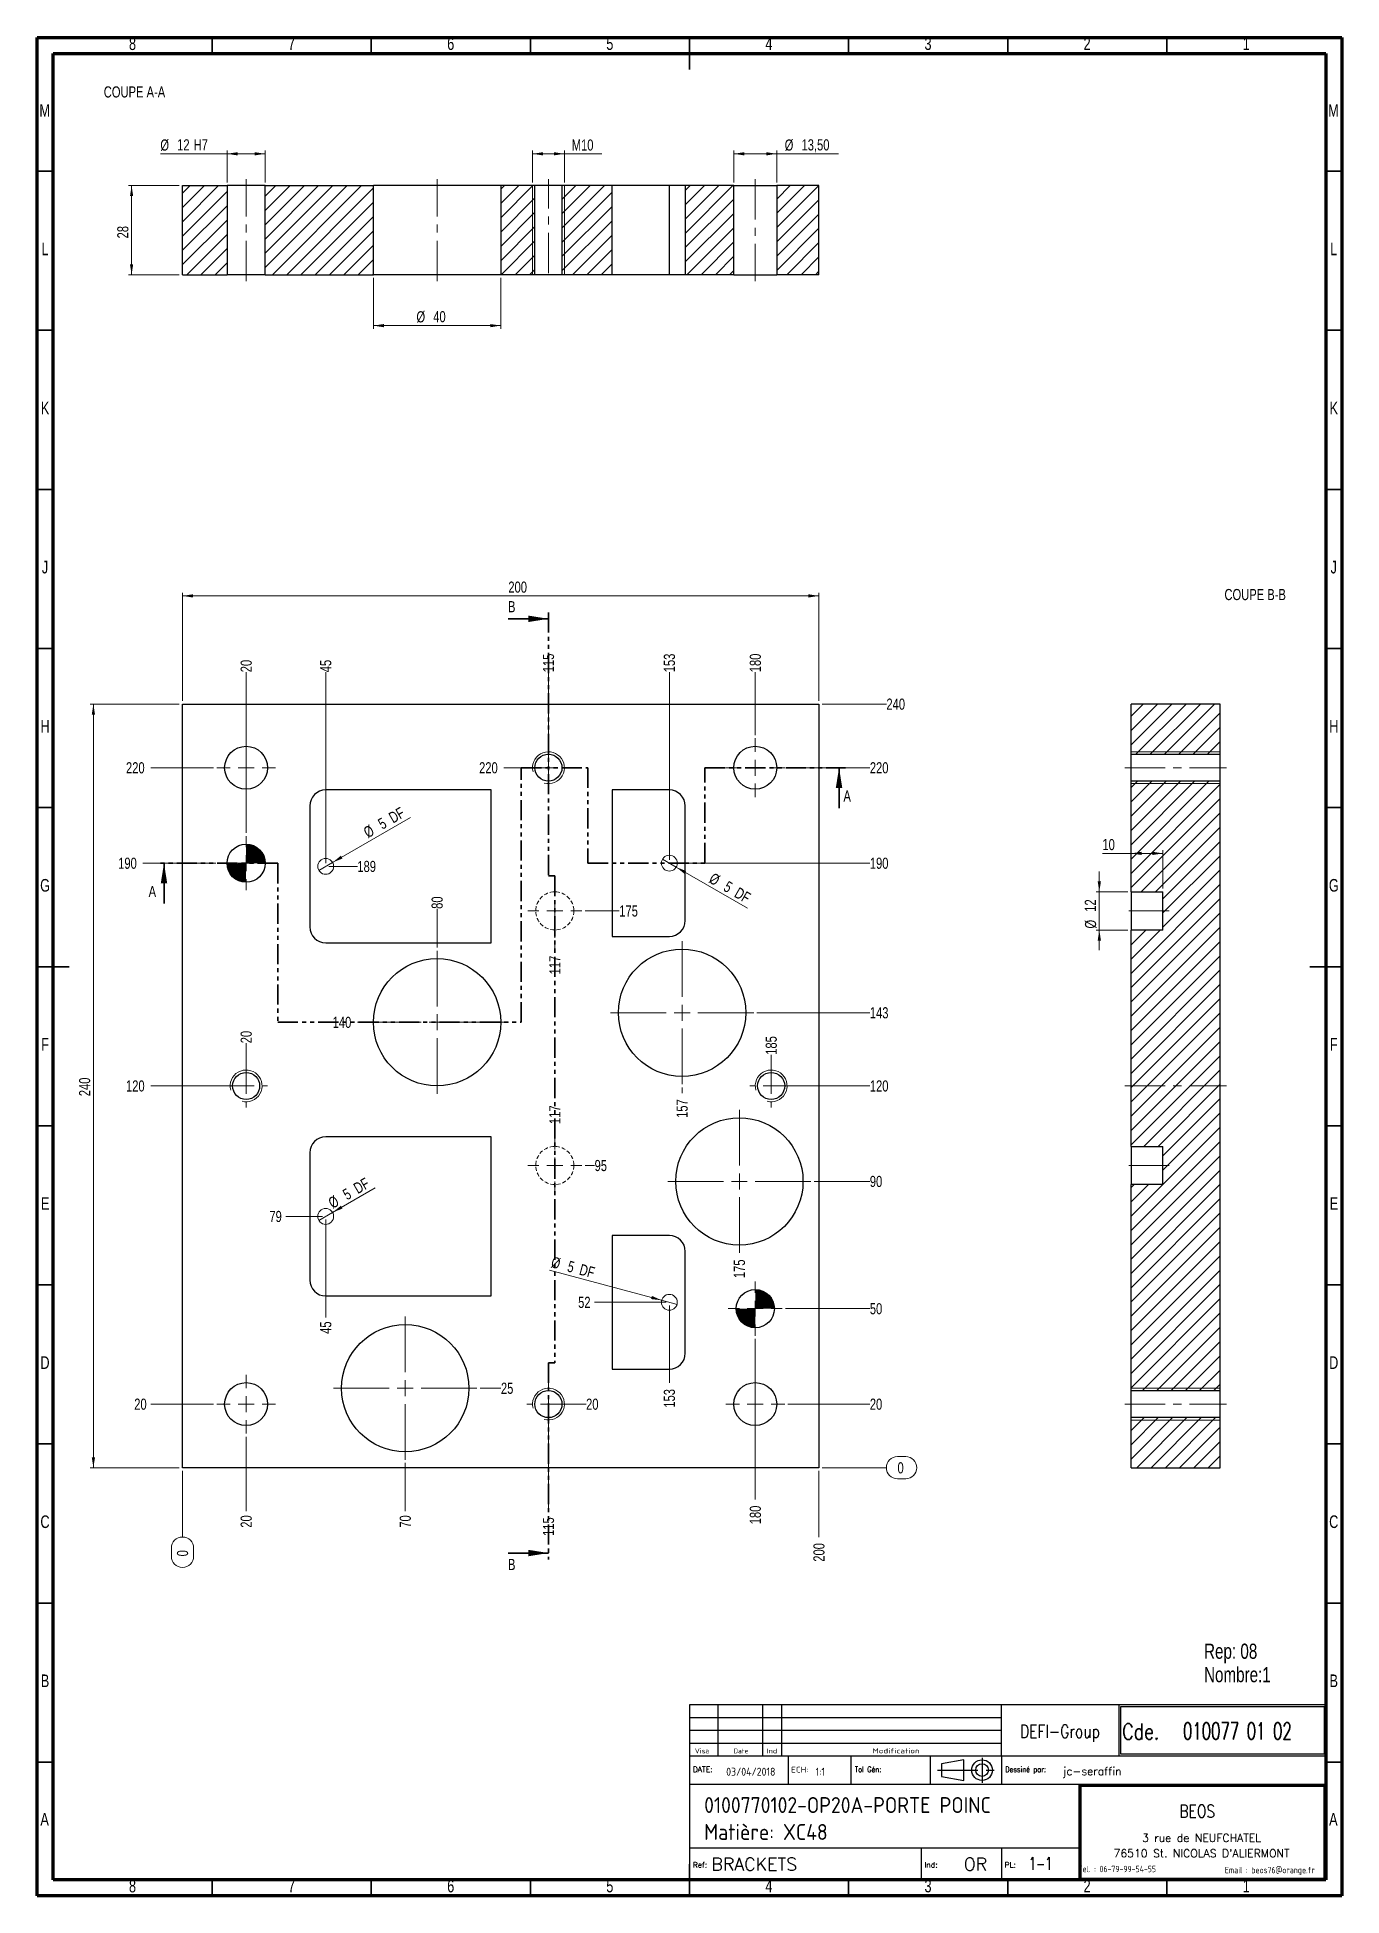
# Model space of a CAD drawing. Header units: millimetres. Extents: x 5 to 415, y 5 to 589.
import ezdxf

# ---------------------------------------------------------------- set-up
doc = ezdxf.new("R2010")
doc.units = ezdxf.units.MM
for name, pattern in [('CENTERX2', [20.32, 12.7, -2.54, 2.54, -2.54]), ('HIDDEN', [1.905, 1.27, -0.635]), ('PHANTOM', [12.7, 6.35, -1.27, 1.27, -1.27, 1.27, -1.27])]:
    doc.linetypes.add(name, pattern=pattern)
doc.layers.add('DIMENSIONS', color=176, linetype='Continuous')
doc.styles.add('SLDTEXTSTYLE0', font='TXT', dxfattribs={"width": 0.75})
doc.styles.add('SLDTEXTSTYLE1', font='ISOCP')
doc.styles.add('SLDTEXTSTYLE10', font='ISOCP', dxfattribs={"width": 1.147311})
doc.styles.add('SLDTEXTSTYLE11', font='ISOCP', dxfattribs={"width": 1.385904})
doc.styles.add('SLDTEXTSTYLE12', font='ISOCP', dxfattribs={"width": 1.246461})
doc.styles.add('SLDTEXTSTYLE13', font='ROMAND')
doc.styles.add('SLDTEXTSTYLE2', font='ROMANT', dxfattribs={"width": 0.8})
doc.styles.add('SLDTEXTSTYLE3', font='ISOCP', dxfattribs={"width": 0.8})
doc.styles.add('SLDTEXTSTYLE4', font='ROMANS', dxfattribs={"width": 0.8})
doc.styles.add('SLDTEXTSTYLE5', font='ROMANT')
doc.styles.add('SLDTEXTSTYLE6', font='ROMANS')
doc.styles.add('SLDTEXTSTYLE7', font='ROMANT', dxfattribs={"width": 0.65})
doc.styles.add('SLDTEXTSTYLE8', font='ISOCP', dxfattribs={"width": 1.446157})
doc.styles.add('SLDTEXTSTYLE9', font='ISOCP', dxfattribs={"width": 1.294402})
doc.dimstyles.new('SLDDIMSTYLE0', dxfattribs={"dimtxt": 3.5, "dimasz": 3.302, "dimexe": 0, "dimexo": 0.0625, "dimgap": 0.875, "dimtad": 0, "dimtih": 1, "dimtoh": 1, "dimdec": 0, "dimrnd": 1e-09, "dimdsep": 46, "dimtxsty": 'SLDTEXTSTYLE0', "dimblk1": 'NONE', "dimblk2": 'NONE', "dimsah": 1, "dimcen": 0.09, "dimadec": 0, "dimazin": 2, "dimtfac": 1, "dimtdec": 0, "dimtofl": 0, "dimtmove": 0, "dimatfit": 3, "dimldrblk": 'NONE', "dimfxl": 1, "dimfrac": 2, "dimtolj": 1, "dimtzin": 12, "dimarcsym": 0})
doc.dimstyles.new('SLDDIMSTYLE1', dxfattribs={"dimtxt": 3.5, "dimasz": 3.302, "dimexe": 0, "dimexo": 0.0625, "dimgap": 0.875, "dimtad": 0, "dimtih": 1, "dimtoh": 1, "dimrnd": 1e-09, "dimzin": 12, "dimdsep": 46, "dimtxsty": 'SLDTEXTSTYLE0', "dimblk1": 'NONE', "dimblk2": 'NONE', "dimsah": 1, "dimcen": 0.09, "dimadec": 0, "dimazin": 3, "dimtfac": 1, "dimtofl": 0, "dimtmove": 0, "dimatfit": 3, "dimldrblk": 'NONE', "dimfxl": 1, "dimfrac": 2, "dimtolj": 1, "dimtzin": 12, "dimarcsym": 0})
doc.dimstyles.new('SLDDIMSTYLE2', dxfattribs={"dimtxt": 3.5, "dimasz": 3.302, "dimexe": 0, "dimexo": 0.0625, "dimgap": 0.875, "dimtad": 1, "dimrnd": 1e-09, "dimzin": 12, "dimdsep": 46, "dimtxsty": 'SLDTEXTSTYLE0', "dimblk1": 'NONE', "dimsah": 1, "dimcen": 0, "dimadec": 0, "dimazin": 3, "dimtfac": 1, "dimtmove": 0, "dimatfit": 3, "dimldrblk": 'NONE', "dimfxl": 1, "dimfrac": 2, "dimtolj": 1, "dimtzin": 12, "dimarcsym": 0})
doc.dimstyles.new('SLDDIMSTYLE3', dxfattribs={"dimtxt": 3.5, "dimasz": 3.302, "dimexe": 0, "dimexo": 0.0625, "dimgap": 0.875, "dimtad": 1, "dimrnd": 1e-09, "dimzin": 12, "dimdsep": 46, "dimtxsty": 'SLDTEXTSTYLE0', "dimsah": 1, "dimcen": 0.09, "dimadec": 0, "dimazin": 3, "dimtfac": 1, "dimtofl": 0, "dimtmove": 0, "dimatfit": 3, "dimfxl": 1, "dimfrac": 2, "dimtolj": 1, "dimtzin": 12, "dimarcsym": 0})
doc.dimstyles.new('SLDDIMSTYLE4', dxfattribs={"dimtxt": 3.5, "dimasz": 3.302, "dimexe": 0, "dimexo": 0.0625, "dimgap": 0.875, "dimtad": 1, "dimrnd": 1e-09, "dimzin": 12, "dimdsep": 46, "dimtxsty": 'SLDTEXTSTYLE0', "dimsah": 1, "dimcen": 0.09, "dimadec": 0, "dimazin": 3, "dimtfac": 1, "dimtmove": 0, "dimatfit": 0, "dimfxl": 1, "dimfrac": 2, "dimtolj": 1, "dimtzin": 12, "dimarcsym": 0})

msp = doc.modelspace()

# ---------------------------------------------------------------- texts
at = {"color": 7, "linetype": 'Continuous', "lineweight": 0, "attachment_point": 2, "style": 'SLDTEXTSTYLE0'}
for s, insert, char_height in [('8', (34.96, 589.06), 3.969), ('7', (84.96, 589.06), 3.969), ('6', (134.96, 589.06), 3.969), ('5', (184.96, 589.06), 3.969), ('4', (234.96, 589.06), 3.969), ('3', (284.96, 589.06), 3.969), ('2', (334.96, 589.06), 3.969), ('1', (384.96, 589.06), 3.969), ('COUPE A-A', (35.58, 573.661), 3.5), ('M', (7.362, 568.06), 3.969), ('M', (412.362, 568.06), 3.969), ('L', (7.455, 524.56), 3.969), ('L', (412.455, 524.56), 3.969), ('K', (7.489, 474.56), 3.969), ('K', (412.489, 474.56), 3.969), ('J', (7.465, 424.56), 3.969), ('J', (412.465, 424.56), 3.969), ('COUPE B-B', (387.772, 415.705), 3.5), ('H', (7.49, 374.56), 3.969), ('H', (412.49, 374.56), 3.969), ('G', (7.487, 324.56), 3.969), ('G', (412.487, 324.56), 3.969), ('F', (7.458, 274.56), 3.969), ('F', (412.458, 274.56), 3.969), ('E', (7.508, 224.56), 3.969), ('E', (412.508, 224.56), 3.969), ('D', (7.453, 174.56), 3.969), ('D', (412.453, 174.56), 3.969), ('C', (7.459, 124.56), 3.969), ('C', (412.459, 124.56), 3.969), ('B', (7.471, 74.56), 3.969), ('B', (412.471, 74.56), 3.969), ('A', (7.34, 31.06), 3.969), ('A', (412.34, 31.06), 3.969), ('8', (34.96, 10.06), 3.969), ('7', (84.96, 10.06), 3.969), ('6', (134.96, 10.06), 3.969), ('5', (184.96, 10.06), 3.969), ('4', (234.96, 10.06), 3.969), ('3', (284.96, 10.06), 3.969), ('2', (334.96, 10.06), 3.969), ('1', (384.96, 10.06), 3.969)]:
    msp.add_mtext(s, dxfattribs=dict(at, insert=insert, char_height=char_height))
at = {"color": 7, "linetype": 'Continuous', "char_height": 3.5, "attachment_point": 1, "style": 'SLDTEXTSTYLE0'}
for s, insert in [('B', (152.968, 411.891)), ('A', (258.378, 352.391)), ('A', (40.024, 322.391)), ('B', (152.968, 110.876))]:
    msp.add_mtext(s, dxfattribs=dict(at, insert=insert))
at = {"layer": 'DIMENSIONS'}
for s, insert, char_height, attachment_point, style in [('DEFI-Group', (326.42, 58.701), 4, 2, 'SLDTEXTSTYLE2'), ('Cde.', (346, 59.126), 5, 1, 'SLDTEXTSTYLE2'), ('010077 01 02', (365.078, 59.44), 5.29167, 1, 'SLDTEXTSTYLE7'), ('Visa', (211.655, 51.348), 1.5671, 1, 'SLDTEXTSTYLE12'), ('Date', (223.824, 51.283), 1.4924, 1, 'SLDTEXTSTYLE10'), ('Ind', (234.254, 51.283), 1.4924, 1, 'SLDTEXTSTYLE11'), ('Modification', (267.489, 51.348), 1.56705, 1, 'SLDTEXTSTYLE8'), ('DATE:', (211.034, 45.598), 1.7277, 1, 'SLDTEXTSTYLE6'), ('03/04/2018', (221.533, 45.253), 2.5, 1, 'SLDTEXTSTYLE1'), ('ECH:', (241.911, 45.56), 1.8141, 1, 'SLDTEXTSTYLE9'), ('1:1', (249.62, 45.24), 2.5, 1, 'SLDTEXTSTYLE1'), ('Tol Gén:', (261.952, 45.598), 1.7277, 1, 'SLDTEXTSTYLE4'), ('Dessiné par:', (309.221, 45.598), 1.72768, 1, 'SLDTEXTSTYLE4'), ('jc-seraffin', (327.355, 45.42), 2.5, 1, 'SLDTEXTSTYLE5'), ('0100770102-OP20A-PORTE POINC', (214.603, 36.024), 5, 1, 'SLDTEXTSTYLE1'), ('BEOS', (369.571, 33.595), 4, 2, 'SLDTEXTSTYLE2'), ('Matière: XC48', (214.603, 27.564), 5, 1, 'SLDTEXTSTYLE1'), ('3 rue de NEUFCHATEL', (370.909, 24.448), 2.5, 2, 'SLDTEXTSTYLE13'), ("76510 St. NICOLAS D'ALIERMONT", (370.903, 19.623), 2.5, 2, 'SLDTEXTSTYLE13'), ('Ref:', (211.034, 15.598), 1.7277, 1, 'SLDTEXTSTYLE6'), ('BRACKETS', (216.904, 16.951), 4, 1, 'SLDTEXTSTYLE5'), ('Ind:', (283.826, 15.598), 1.7277, 1, 'SLDTEXTSTYLE6'), ('OR', (296.194, 16.951), 4, 1, 'SLDTEXTSTYLE5'), ('PL:', (309.034, 15.598), 1.7277, 1, 'SLDTEXTSTYLE6'), ('1-1', (316.651, 17.173), 4, 1, 'SLDTEXTSTYLE7'), ('Tel. : 06-79-99-54-55', (344.36, 14.429), 2, 2, 'SLDTEXTSTYLE3'), ('Email : beos76@orange.fr', (392.372, 14.097), 2, 2, 'SLDTEXTSTYLE3')]:
    msp.add_mtext(s, dxfattribs=dict(at, insert=insert, char_height=char_height, attachment_point=attachment_point, style=style))

# ---------------------------------------------------------------- blocks, each defined once
blk = doc.blocks.new('SW_NOTE_0')
at = {"color": 0, "linetype": 'Continuous', "lineweight": 0, "char_height": 4.763, "attachment_point": 1, "style": 'SLDTEXTSTYLE0'}
for s, insert in [('Rep: 08', (0, 6.14)), ('Nombre:1', (0, -1.21))]:
    blk.add_mtext(s, dxfattribs=dict(at, insert=insert))
blk = doc.blocks.new('_D')
at = {"color": 7, "linetype": 'Continuous', "lineweight": 18}
for p, q in [((50.67, 138.53), (50.67, 117.76)), ((47.18, 111.69), (47.18, 114.27)), ((54.16, 114.27), (54.16, 111.69))]:
    blk.add_line(p, q, dxfattribs=at)
for centre, start, end in [((50.67, 114.27), 0, 180), ((50.67, 111.69), 180, 0)]:
    blk.add_arc(centre, 3.49, start, end, dxfattribs=at)
at = {"color": 7, "linetype": 'Continuous', "lineweight": 18, "insert": (48.93, 111.69), "char_height": 3.5, "attachment_point": 1, "rotation": 90, "style": 'SLDTEXTSTYLE0'}
blk.add_mtext('0', dxfattribs=at)
blk = doc.blocks.new('_None')
blk = doc.blocks.new('_D_1')
at = {"color": 7, "linetype": 'Continuous', "lineweight": 18}
blk.add_line((70.67, 149.28), (70.67, 125.86), dxfattribs=at)
at = {"color": 7, "linetype": 'Continuous', "lineweight": 18, "insert": (68.93, 120.69), "char_height": 3.5, "attachment_point": 1, "rotation": 90, "style": 'SLDTEXTSTYLE0'}
blk.add_mtext('20', dxfattribs=at)
blk = doc.blocks.new('_D_2')
at = {"color": 7, "linetype": 'Continuous', "lineweight": 18}
blk.add_line((70.67, 260.53), (70.67, 272.93), dxfattribs=at)
at = {"color": 7, "linetype": 'Continuous', "lineweight": 18, "insert": (68.93, 272.93), "char_height": 3.5, "attachment_point": 1, "rotation": 90, "style": 'SLDTEXTSTYLE0'}
blk.add_mtext('20', dxfattribs=at)
blk = doc.blocks.new('_D_3')
at = {"color": 7, "linetype": 'Continuous', "lineweight": 18}
blk.add_line((70.67, 339.03), (70.67, 389.53), dxfattribs=at)
at = {"color": 7, "linetype": 'Continuous', "lineweight": 18, "insert": (68.93, 389.53), "char_height": 3.5, "attachment_point": 1, "rotation": 90, "style": 'SLDTEXTSTYLE0'}
blk.add_mtext('20', dxfattribs=at)
blk = doc.blocks.new('_D_4')
at = {"color": 7, "linetype": 'Continuous', "lineweight": 18}
blk.add_line((95.67, 217.53), (95.67, 186.78), dxfattribs=at)
at = {"color": 7, "linetype": 'Continuous', "lineweight": 18, "insert": (93.93, 181.61), "char_height": 3.5, "attachment_point": 1, "rotation": 90, "style": 'SLDTEXTSTYLE0'}
blk.add_mtext('45', dxfattribs=at)
blk = doc.blocks.new('_D_5')
at = {"color": 7, "linetype": 'Continuous', "lineweight": 18}
blk.add_line((95.67, 329.53), (95.67, 389.53), dxfattribs=at)
at = {"color": 7, "linetype": 'Continuous', "lineweight": 18, "insert": (93.93, 389.53), "char_height": 3.5, "attachment_point": 1, "rotation": 90, "style": 'SLDTEXTSTYLE0'}
blk.add_mtext('45', dxfattribs=at)
blk = doc.blocks.new('_D_6')
at = {"color": 7, "linetype": 'Continuous', "lineweight": 18}
blk.add_line((120.67, 141.03), (120.67, 125.86), dxfattribs=at)
at = {"color": 7, "linetype": 'Continuous', "lineweight": 18, "insert": (118.93, 120.69), "char_height": 3.5, "attachment_point": 1, "rotation": 90, "style": 'SLDTEXTSTYLE0'}
blk.add_mtext('70', dxfattribs=at)
blk = doc.blocks.new('_D_7')
at = {"color": 7, "linetype": 'Continuous', "lineweight": 18}
blk.add_line((130.67, 303.03), (130.67, 315.18), dxfattribs=at)
at = {"color": 7, "linetype": 'Continuous', "lineweight": 18, "insert": (128.93, 315.18), "char_height": 3.5, "attachment_point": 1, "rotation": 90, "style": 'SLDTEXTSTYLE0'}
blk.add_mtext('80', dxfattribs=at)
blk = doc.blocks.new('_D_8')
at = {"color": 7, "linetype": 'Continuous', "lineweight": 18}
blk.add_line((165.67, 158.53), (165.67, 125.86), dxfattribs=at)
at = {"color": 7, "linetype": 'Continuous', "lineweight": 18, "insert": (163.93, 118.1), "char_height": 3.5, "attachment_point": 1, "rotation": 90, "style": 'SLDTEXTSTYLE0'}
blk.add_mtext('115', dxfattribs=at)
blk = doc.blocks.new('_D_9')
at = {"color": 7, "linetype": 'Continuous', "lineweight": 18}
blk.add_line((165.67, 360.53), (165.67, 389.53), dxfattribs=at)
at = {"color": 7, "linetype": 'Continuous', "lineweight": 18, "insert": (163.93, 389.53), "char_height": 3.5, "attachment_point": 1, "rotation": 90, "style": 'SLDTEXTSTYLE0'}
blk.add_mtext('115', dxfattribs=at)
blk = doc.blocks.new('_D_10')
at = {"color": 7, "linetype": 'Continuous', "lineweight": 18}
blk.add_line((167.67, 305.03), (167.67, 302.34), dxfattribs=at)
at = {"color": 7, "linetype": 'Continuous', "lineweight": 18, "insert": (165.93, 294.58), "char_height": 3.5, "attachment_point": 1, "rotation": 90, "style": 'SLDTEXTSTYLE0'}
blk.add_mtext('117', dxfattribs=at)
blk = doc.blocks.new('_D_11')
at = {"color": 7, "linetype": 'Continuous', "lineweight": 18}
blk.add_line((167.67, 244.03), (167.67, 247.55), dxfattribs=at)
at = {"color": 7, "linetype": 'Continuous', "lineweight": 18, "insert": (165.93, 247.55), "char_height": 3.5, "attachment_point": 1, "rotation": 90, "style": 'SLDTEXTSTYLE0'}
blk.add_mtext('117', dxfattribs=at)
blk = doc.blocks.new('_D_12')
at = {"color": 7, "linetype": 'Continuous', "lineweight": 18}
blk.add_line((203.67, 330.53), (203.67, 389.53), dxfattribs=at)
at = {"color": 7, "linetype": 'Continuous', "lineweight": 18, "insert": (201.93, 389.53), "char_height": 3.5, "attachment_point": 1, "rotation": 90, "style": 'SLDTEXTSTYLE0'}
blk.add_mtext('153', dxfattribs=at)
blk = doc.blocks.new('_D_13')
at = {"color": 7, "linetype": 'Continuous', "lineweight": 18}
blk.add_line((203.67, 190.53), (203.67, 166.17), dxfattribs=at)
at = {"color": 7, "linetype": 'Continuous', "lineweight": 18, "insert": (201.93, 158.41), "char_height": 3.5, "attachment_point": 1, "rotation": 90, "style": 'SLDTEXTSTYLE0'}
blk.add_mtext('153', dxfattribs=at)
blk = doc.blocks.new('_D_14')
at = {"color": 7, "linetype": 'Continuous', "lineweight": 18}
blk.add_line((207.67, 259.03), (207.67, 257.24), dxfattribs=at)
at = {"color": 7, "linetype": 'Continuous', "lineweight": 18, "insert": (205.93, 249.48), "char_height": 3.5, "attachment_point": 1, "rotation": 90, "style": 'SLDTEXTSTYLE0'}
blk.add_mtext('157', dxfattribs=at)
blk = doc.blocks.new('_D_15')
at = {"color": 7, "linetype": 'Continuous', "lineweight": 18, "insert": (223.93, 199.12), "char_height": 3.5, "attachment_point": 1, "rotation": 90, "style": 'SLDTEXTSTYLE0'}
blk.add_mtext('175', dxfattribs=at)
blk = doc.blocks.new('_D_16')
at = {"color": 7, "linetype": 'Continuous', "lineweight": 18}
blk.add_line((230.67, 180.03), (230.67, 129.53), dxfattribs=at)
at = {"color": 7, "linetype": 'Continuous', "lineweight": 18, "insert": (228.93, 121.77), "char_height": 3.5, "attachment_point": 1, "rotation": 90, "style": 'SLDTEXTSTYLE0'}
blk.add_mtext('180', dxfattribs=at)
blk = doc.blocks.new('_D_17')
at = {"color": 7, "linetype": 'Continuous', "lineweight": 18}
blk.add_line((230.67, 369.78), (230.67, 389.53), dxfattribs=at)
at = {"color": 7, "linetype": 'Continuous', "lineweight": 18, "insert": (228.93, 389.53), "char_height": 3.5, "attachment_point": 1, "rotation": 90, "style": 'SLDTEXTSTYLE0'}
blk.add_mtext('180', dxfattribs=at)
blk = doc.blocks.new('_D_18')
at = {"color": 7, "linetype": 'Continuous', "lineweight": 18}
blk.add_line((235.67, 260.53), (235.67, 269.31), dxfattribs=at)
at = {"color": 7, "linetype": 'Continuous', "lineweight": 18, "insert": (233.93, 269.31), "char_height": 3.5, "attachment_point": 1, "rotation": 90, "style": 'SLDTEXTSTYLE0'}
blk.add_mtext('185', dxfattribs=at)
blk = doc.blocks.new('_D_19')
at = {"color": 7, "linetype": 'Continuous', "lineweight": 18}
blk.add_line((250.67, 138.53), (250.67, 117.76), dxfattribs=at)
at = {"color": 7, "linetype": 'Continuous', "lineweight": 18, "insert": (248.93, 110), "char_height": 3.5, "attachment_point": 1, "rotation": 90, "style": 'SLDTEXTSTYLE0'}
blk.add_mtext('200', dxfattribs=at)
blk = doc.blocks.new('_D_20')
at = {"color": 7, "linetype": 'Continuous', "lineweight": 18}
for p, q in [((275.37, 143.02), (277.96, 143.02)), ((251.67, 139.53), (271.88, 139.53)), ((277.96, 136.04), (275.37, 136.04))]:
    blk.add_line(p, q, dxfattribs=at)
for centre, start, end in [((275.37, 139.53), 90, 270), ((277.96, 139.53), 270, 90)]:
    blk.add_arc(centre, 3.49, start, end, dxfattribs=at)
at = {"color": 7, "linetype": 'Continuous', "lineweight": 18, "insert": (275.37, 141.26), "char_height": 3.5, "attachment_point": 1, "style": 'SLDTEXTSTYLE0'}
blk.add_mtext('0', dxfattribs=at)
blk = doc.blocks.new('_D_21')
at = {"color": 7, "linetype": 'Continuous', "lineweight": 18}
blk.add_line((60.42, 159.53), (40.67, 159.53), dxfattribs=at)
at = {"color": 7, "linetype": 'Continuous', "lineweight": 18, "insert": (35.5, 161.26), "char_height": 3.5, "attachment_point": 1, "style": 'SLDTEXTSTYLE0'}
blk.add_mtext('20', dxfattribs=at)
blk = doc.blocks.new('_D_22')
at = {"color": 7, "linetype": 'Continuous', "lineweight": 18}
blk.add_line((166.67, 159.53), (177.5, 159.53), dxfattribs=at)
at = {"color": 7, "linetype": 'Continuous', "lineweight": 18, "insert": (177.5, 161.26), "char_height": 3.5, "attachment_point": 1, "style": 'SLDTEXTSTYLE0'}
blk.add_mtext('20', dxfattribs=at)
blk = doc.blocks.new('_D_23')
at = {"color": 7, "linetype": 'Continuous', "lineweight": 18}
blk.add_line((240.92, 159.53), (266.67, 159.53), dxfattribs=at)
at = {"color": 7, "linetype": 'Continuous', "lineweight": 18, "insert": (266.67, 161.26), "char_height": 3.5, "attachment_point": 1, "style": 'SLDTEXTSTYLE0'}
blk.add_mtext('20', dxfattribs=at)
blk = doc.blocks.new('_D_24')
at = {"color": 7, "linetype": 'Continuous', "lineweight": 18}
blk.add_line((144.17, 164.53), (150.74, 164.53), dxfattribs=at)
at = {"color": 7, "linetype": 'Continuous', "lineweight": 18, "insert": (150.74, 166.26), "char_height": 3.5, "attachment_point": 1, "style": 'SLDTEXTSTYLE0'}
blk.add_mtext('25', dxfattribs=at)
blk = doc.blocks.new('_D_25')
at = {"color": 7, "linetype": 'Continuous', "lineweight": 18}
blk.add_line((240.17, 189.53), (266.67, 189.53), dxfattribs=at)
at = {"color": 7, "linetype": 'Continuous', "lineweight": 18, "insert": (266.67, 191.26), "char_height": 3.5, "attachment_point": 1, "style": 'SLDTEXTSTYLE0'}
blk.add_mtext('50', dxfattribs=at)
blk = doc.blocks.new('_D_26')
at = {"color": 7, "linetype": 'Continuous', "lineweight": 18}
blk.add_line((202.67, 191.53), (180.17, 191.53), dxfattribs=at)
at = {"color": 7, "linetype": 'Continuous', "lineweight": 18, "insert": (175, 193.26), "char_height": 3.5, "attachment_point": 1, "style": 'SLDTEXTSTYLE0'}
blk.add_mtext('52', dxfattribs=at)
blk = doc.blocks.new('_D_27')
at = {"color": 7, "linetype": 'Continuous', "lineweight": 18}
blk.add_line((94.67, 218.53), (83.15, 218.53), dxfattribs=at)
at = {"color": 7, "linetype": 'Continuous', "lineweight": 18, "insert": (77.97, 220.26), "char_height": 3.5, "attachment_point": 1, "style": 'SLDTEXTSTYLE0'}
blk.add_mtext('79', dxfattribs=at)
blk = doc.blocks.new('_D_28')
at = {"color": 7, "linetype": 'Continuous', "lineweight": 18}
blk.add_line((249.17, 229.53), (266.67, 229.53), dxfattribs=at)
at = {"color": 7, "linetype": 'Continuous', "lineweight": 18, "insert": (266.67, 231.26), "char_height": 3.5, "attachment_point": 1, "style": 'SLDTEXTSTYLE0'}
blk.add_mtext('90', dxfattribs=at)
blk = doc.blocks.new('_D_29')
at = {"color": 7, "linetype": 'Continuous', "lineweight": 18}
blk.add_line((177.17, 234.53), (180.17, 234.53), dxfattribs=at)
at = {"color": 7, "linetype": 'Continuous', "lineweight": 18, "insert": (180.17, 236.26), "char_height": 3.5, "attachment_point": 1, "style": 'SLDTEXTSTYLE0'}
blk.add_mtext('95', dxfattribs=at)
blk = doc.blocks.new('_D_30')
at = {"color": 7, "linetype": 'Continuous', "lineweight": 18}
blk.add_line((69.67, 259.53), (40.67, 259.53), dxfattribs=at)
at = {"color": 7, "linetype": 'Continuous', "lineweight": 18, "insert": (32.91, 261.26), "char_height": 3.5, "attachment_point": 1, "style": 'SLDTEXTSTYLE0'}
blk.add_mtext('120', dxfattribs=at)
blk = doc.blocks.new('_D_31')
at = {"color": 7, "linetype": 'Continuous', "lineweight": 18}
blk.add_line((236.67, 259.53), (266.67, 259.53), dxfattribs=at)
at = {"color": 7, "linetype": 'Continuous', "lineweight": 18, "insert": (266.67, 261.26), "char_height": 3.5, "attachment_point": 1, "style": 'SLDTEXTSTYLE0'}
blk.add_mtext('120', dxfattribs=at)
blk = doc.blocks.new('_D_32')
at = {"color": 7, "linetype": 'Continuous', "lineweight": 18}
blk.add_line((107.17, 279.53), (105.62, 279.53), dxfattribs=at)
at = {"color": 7, "linetype": 'Continuous', "lineweight": 18, "insert": (97.86, 281.26), "char_height": 3.5, "attachment_point": 1, "style": 'SLDTEXTSTYLE0'}
blk.add_mtext('140', dxfattribs=at)
blk = doc.blocks.new('_D_33')
at = {"color": 7, "linetype": 'Continuous', "lineweight": 18}
blk.add_line((231.17, 282.53), (266.67, 282.53), dxfattribs=at)
at = {"color": 7, "linetype": 'Continuous', "lineweight": 18, "insert": (266.67, 284.26), "char_height": 3.5, "attachment_point": 1, "style": 'SLDTEXTSTYLE0'}
blk.add_mtext('143', dxfattribs=at)
blk = doc.blocks.new('_D_34')
at = {"color": 7, "linetype": 'Continuous', "lineweight": 18}
blk.add_line((177.17, 314.53), (187.94, 314.53), dxfattribs=at)
at = {"color": 7, "linetype": 'Continuous', "lineweight": 18, "insert": (187.94, 316.26), "char_height": 3.5, "attachment_point": 1, "style": 'SLDTEXTSTYLE0'}
blk.add_mtext('175', dxfattribs=at)
blk = doc.blocks.new('_D_35')
at = {"color": 7, "linetype": 'Continuous', "lineweight": 18}
blk.add_line((96.67, 328.53), (105.62, 328.53), dxfattribs=at)
at = {"color": 7, "linetype": 'Continuous', "lineweight": 18, "insert": (105.62, 330.26), "char_height": 3.5, "attachment_point": 1, "style": 'SLDTEXTSTYLE0'}
blk.add_mtext('189', dxfattribs=at)
blk = doc.blocks.new('_D_36')
at = {"color": 7, "linetype": 'Continuous', "lineweight": 18}
blk.add_line((61.17, 329.53), (38.21, 329.53), dxfattribs=at)
at = {"color": 7, "linetype": 'Continuous', "lineweight": 18, "insert": (30.45, 331.26), "char_height": 3.5, "attachment_point": 1, "style": 'SLDTEXTSTYLE0'}
blk.add_mtext('190', dxfattribs=at)
blk = doc.blocks.new('_D_37')
at = {"color": 7, "linetype": 'Continuous', "lineweight": 18}
blk.add_line((204.67, 329.53), (266.67, 329.53), dxfattribs=at)
at = {"color": 7, "linetype": 'Continuous', "lineweight": 18, "insert": (266.67, 331.26), "char_height": 3.5, "attachment_point": 1, "style": 'SLDTEXTSTYLE0'}
blk.add_mtext('190', dxfattribs=at)
blk = doc.blocks.new('_D_38')
at = {"color": 7, "linetype": 'Continuous', "lineweight": 18}
blk.add_line((164.67, 359.53), (151.64, 359.53), dxfattribs=at)
at = {"color": 7, "linetype": 'Continuous', "lineweight": 18, "insert": (143.88, 361.26), "char_height": 3.5, "attachment_point": 1, "style": 'SLDTEXTSTYLE0'}
blk.add_mtext('220', dxfattribs=at)
blk = doc.blocks.new('_D_39')
at = {"color": 7, "linetype": 'Continuous', "lineweight": 18}
blk.add_line((60.42, 359.53), (40.67, 359.53), dxfattribs=at)
at = {"color": 7, "linetype": 'Continuous', "lineweight": 18, "insert": (32.91, 361.26), "char_height": 3.5, "attachment_point": 1, "style": 'SLDTEXTSTYLE0'}
blk.add_mtext('220', dxfattribs=at)
blk = doc.blocks.new('_D_40')
at = {"color": 7, "linetype": 'Continuous', "lineweight": 18}
blk.add_line((240.92, 359.53), (266.67, 359.53), dxfattribs=at)
at = {"color": 7, "linetype": 'Continuous', "lineweight": 18, "insert": (266.67, 361.26), "char_height": 3.5, "attachment_point": 1, "style": 'SLDTEXTSTYLE0'}
blk.add_mtext('220', dxfattribs=at)
blk = doc.blocks.new('_D_41')
at = {"color": 7, "linetype": 'Continuous', "lineweight": 18}
blk.add_line((251.67, 379.53), (271.88, 379.53), dxfattribs=at)
at = {"color": 7, "linetype": 'Continuous', "lineweight": 18, "insert": (271.88, 381.26), "char_height": 3.5, "attachment_point": 1, "style": 'SLDTEXTSTYLE0'}
blk.add_mtext('240', dxfattribs=at)
blk = doc.blocks.new('_D_42')
at = {"color": 7, "linetype": 'Continuous', "lineweight": 18}
for q in [(122.31, 343.91), (93.5, 327.28)]:
    blk.add_line((97.83, 329.78), q, dxfattribs=at)
blk.add_solid([(97.83, 329.78), (100.95, 330.99), (100.44, 331.87)], dxfattribs=at)
at = {"color": 7, "linetype": 'Continuous', "lineweight": 18, "char_height": 3.5, "attachment_point": 1, "rotation": 30, "style": 'SLDTEXTSTYLE0'}
for s, insert in [('DF', (115.09, 344.99)), ('%%c', (107.17, 340.36)), ('5', (111.72, 343.04))]:
    blk.add_mtext(s, dxfattribs=dict(at, insert=insert))
blk = doc.blocks.new('_D_43')
at = {"color": 7, "linetype": 'Continuous', "lineweight": 18}
for q in [(201.5, 330.78), (228.22, 315.36)]:
    blk.add_line((205.83, 328.28), q, dxfattribs=at)
blk.add_solid([(205.83, 328.28), (208.44, 326.19), (208.95, 327.07)], dxfattribs=at)
at = {"color": 7, "linetype": 'Continuous', "lineweight": 18, "char_height": 3.5, "attachment_point": 1, "rotation": 330, "style": 'SLDTEXTSTYLE0'}
for s, insert in [('%%c', (217.57, 326.69)), ('5', (222.16, 324.09)), ('DF', (225.54, 322.14))]:
    blk.add_mtext(s, dxfattribs=dict(at, insert=insert))
blk = doc.blocks.new('_D_44')
at = {"color": 7, "linetype": 'Continuous', "lineweight": 18}
for q in [(111.2, 227.5), (93.5, 217.28)]:
    blk.add_line((97.83, 219.78), q, dxfattribs=at)
blk.add_solid([(97.83, 219.78), (100.95, 220.99), (100.44, 221.87)], dxfattribs=at)
at = {"color": 7, "linetype": 'Continuous', "lineweight": 18, "char_height": 3.5, "attachment_point": 1, "rotation": 30, "style": 'SLDTEXTSTYLE0'}
for s, insert in [('DF', (104.02, 228.52)), ('%%c', (96.1, 223.88)), ('5', (100.64, 226.57))]:
    blk.add_mtext(s, dxfattribs=dict(at, insert=insert))
blk = doc.blocks.new('_D_45')
at = {"color": 7, "linetype": 'Continuous', "lineweight": 18}
for q in [(165.98, 201.63), (206.08, 190.88)]:
    blk.add_line((201.25, 192.18), q, dxfattribs=at)
blk.add_solid([(201.25, 192.18), (198.2, 193.52), (197.93, 192.54)], dxfattribs=at)
at = {"color": 7, "linetype": 'Continuous', "lineweight": 18, "char_height": 3.5, "attachment_point": 1, "rotation": 345, "style": 'SLDTEXTSTYLE0'}
for s, insert in [('%%c', (167.14, 205.97)), ('5', (172.26, 204.66)), ('DF', (176.02, 203.65))]:
    blk.add_mtext(s, dxfattribs=dict(at, insert=insert))
blk = doc.blocks.new('_D_46')
at = {"color": 7, "linetype": 'Continuous', "lineweight": 18}
for p, q in [((50.67, 380.53), (50.67, 414.53)), ((50.67, 413.53), (250.67, 413.53)), ((250.67, 380.53), (250.67, 414.53))]:
    blk.add_line(p, q, dxfattribs=at)
for points in [[(50.67, 413.53), (53.97, 413.02), (53.97, 414.04)], [(250.67, 413.53), (247.37, 414.04), (247.37, 413.02)]]:
    blk.add_solid(points, dxfattribs=at)
at = {"color": 7, "linetype": 'Continuous', "lineweight": 18, "insert": (153.07, 418.04), "char_height": 3.5, "attachment_point": 1, "style": 'SLDTEXTSTYLE0'}
blk.add_mtext('200', dxfattribs=at)
blk = doc.blocks.new('_D_47')
at = {"color": 7, "linetype": 'Continuous', "lineweight": 18}
for p, q in [((49.67, 379.53), (21.67, 379.53)), ((22.67, 139.53), (22.67, 379.53)), ((49.67, 139.53), (21.67, 139.53))]:
    blk.add_line(p, q, dxfattribs=at)
for points in [[(22.67, 379.53), (22.16, 376.23), (23.18, 376.23)], [(22.67, 139.53), (23.18, 142.83), (22.16, 142.83)]]:
    blk.add_solid(points, dxfattribs=at)
at = {"color": 7, "linetype": 'Continuous', "lineweight": 18, "insert": (18.16, 256.29), "char_height": 3.5, "attachment_point": 1, "rotation": 90, "style": 'SLDTEXTSTYLE0'}
blk.add_mtext('240', dxfattribs=at)
blk = doc.blocks.new('SW_CENTERMARKSYMBOL_0')
at = {"color": 0, "linetype": 'Continuous', "lineweight": 0}
for p, q in [((0, 5), (0, 9.25)), ((-5, 0), (-9.25, 0)), ((0, 0), (-2.5, 0)), ((0, 0), (0, 2.5)), ((0, 0), (0, -2.5)), ((0, 0), (2.5, 0)), ((5, 0), (9.25, 0)), ((0, -5), (0, -9.25))]:
    blk.add_line(p, q, dxfattribs=at)
blk = doc.blocks.new('SW_CENTERMARKSYMBOL_1')
at = {"color": 0, "linetype": 'Continuous', "lineweight": 0}
for p, q in [((0, 5), (0, 9.25)), ((-5, 0), (-9.25, 0)), ((0, 0), (-2.5, 0)), ((0, 0), (0, 2.5)), ((0, 0), (0, -2.5)), ((0, 0), (2.5, 0)), ((5, 0), (9.25, 0)), ((0, -5), (0, -9.25))]:
    blk.add_line(p, q, dxfattribs=at)
blk = doc.blocks.new('SW_CENTERMARKSYMBOL_2')
at = {"color": 0, "linetype": 'Continuous', "lineweight": 0}
for p, q in [((0, 5), (0, 9.25)), ((-5, 0), (-9.25, 0)), ((0, 0), (-2.5, 0)), ((0, 0), (0, 2.5)), ((0, 0), (0, -2.5)), ((0, 0), (2.5, 0)), ((5, 0), (9.25, 0)), ((0, -5), (0, -9.25))]:
    blk.add_line(p, q, dxfattribs=at)
blk = doc.blocks.new('SW_CENTERMARKSYMBOL_3')
at = {"color": 0, "linetype": 'Continuous', "lineweight": 0}
for p, q in [((0, 5), (0, 22.5)), ((-5, 0), (-22.5, 0)), ((0, 0), (-2.5, 0)), ((0, 0), (0, 2.5)), ((0, 0), (0, -2.5)), ((0, 0), (2.5, 0)), ((5, 0), (22.5, 0)), ((0, -5), (0, -22.5))]:
    blk.add_line(p, q, dxfattribs=at)
blk = doc.blocks.new('SW_CENTERMARKSYMBOL_4')
at = {"color": 0, "linetype": 'Continuous', "lineweight": 0}
for p, q in [((0, 5), (0, 22.5)), ((-5, 0), (-22.5, 0)), ((0, 0), (-2.5, 0)), ((0, 0), (0, 2.5)), ((0, 0), (0, -2.5)), ((0, 0), (2.5, 0)), ((5, 0), (22.5, 0)), ((0, -5), (0, -22.5))]:
    blk.add_line(p, q, dxfattribs=at)
blk = doc.blocks.new('SW_CENTERMARKSYMBOL_5')
at = {"color": 0, "linetype": 'Continuous', "lineweight": 0}
for p, q in [((0, 5), (0, 22.5)), ((-5, 0), (-22.5, 0)), ((0, 0), (-2.5, 0)), ((0, 0), (0, 2.5)), ((0, 0), (0, -2.5)), ((0, 0), (2.5, 0)), ((5, 0), (22.5, 0)), ((0, -5), (0, -22.5))]:
    blk.add_line(p, q, dxfattribs=at)
blk = doc.blocks.new('SW_CENTERMARKSYMBOL_6')
at = {"color": 0, "linetype": 'Continuous', "lineweight": 0}
for p, q in [((0, 5), (0, 22.5)), ((-5, 0), (-22.5, 0)), ((0, 0), (-2.5, 0)), ((0, 0), (0, 2.5)), ((0, 0), (0, -2.5)), ((0, 0), (2.5, 0)), ((5, 0), (22.5, 0)), ((0, -5), (0, -22.5))]:
    blk.add_line(p, q, dxfattribs=at)
blk = doc.blocks.new('SW_CENTERMARKSYMBOL_7')
at = {"color": 0, "linetype": 'Continuous', "lineweight": 0}
for p, q in [((0, 5), (0, 6.75)), ((-5, 0), (-6.75, 0)), ((0, 0), (-2.5, 0)), ((0, 0), (0, 2.5)), ((0, 0), (0, -2.5)), ((0, 0), (2.5, 0)), ((5, 0), (6.75, 0)), ((0, -5), (0, -6.75))]:
    blk.add_line(p, q, dxfattribs=at)
blk = doc.blocks.new('SW_CENTERMARKSYMBOL_8')
at = {"color": 0, "linetype": 'Continuous', "lineweight": 0}
for p, q in [((0, 5), (0, 6.75)), ((-5, 0), (-6.75, 0)), ((0, 0), (-2.5, 0)), ((0, 0), (0, 2.5)), ((0, 0), (0, -2.5)), ((0, 0), (2.5, 0)), ((5, 0), (6.75, 0)), ((0, -5), (0, -6.75))]:
    blk.add_line(p, q, dxfattribs=at)
blk = doc.blocks.new('SW_CENTERMARKSYMBOL_9')
at = {"color": 0, "linetype": 'Continuous', "lineweight": 0}
for p, q in [((0, 5), (0, 6.75)), ((-5, 0), (-6.75, 0)), ((0, 0), (-2.5, 0)), ((0, 0), (0, 2.5)), ((0, 0), (0, -2.5)), ((0, 0), (2.5, 0)), ((5, 0), (6.75, 0)), ((0, -5), (0, -6.75))]:
    blk.add_line(p, q, dxfattribs=at)
blk = doc.blocks.new('SW_CENTERMARKSYMBOL_10')
at = {"color": 0, "linetype": 'Continuous', "lineweight": 0}
for p, q in [((0, 5), (0, 6.75)), ((-5, 0), (-6.75, 0)), ((0, 0), (-2.5, 0)), ((0, 0), (0, 2.5)), ((0, 0), (0, -2.5)), ((0, 0), (2.5, 0)), ((5, 0), (6.75, 0)), ((0, -5), (0, -6.75))]:
    blk.add_line(p, q, dxfattribs=at)
blk = doc.blocks.new('SW_CENTERMARKSYMBOL_11')
at = {"color": 0, "linetype": 'Continuous', "lineweight": 0}
for p, q in [((0, 5), (0, 8.5)), ((-5, 0), (-8.5, 0)), ((0, 0), (-2.5, 0)), ((0, 0), (0, 2.5)), ((0, 0), (0, -2.5)), ((0, 0), (2.5, 0)), ((5, 0), (8.5, 0)), ((0, -5), (0, -8.5))]:
    blk.add_line(p, q, dxfattribs=at)
blk = doc.blocks.new('SW_CENTERMARKSYMBOL_12')
at = {"color": 0, "linetype": 'Continuous', "lineweight": 0}
for p, q in [((0, 5), (0, 8.5)), ((-5, 0), (-8.5, 0)), ((0, 0), (-2.5, 0)), ((0, 0), (0, 2.5)), ((0, 0), (0, -2.5)), ((0, 0), (2.5, 0)), ((5, 0), (8.5, 0)), ((0, -5), (0, -8.5))]:
    blk.add_line(p, q, dxfattribs=at)
blk = doc.blocks.new('SW_CENTERMARKSYMBOL_13')
at = {"color": 0, "linetype": 'Continuous', "lineweight": 0}
for p, q in [((0, 5), (0, 9.25)), ((-5, 0), (-9.25, 0)), ((0, 0), (-2.5, 0)), ((0, 0), (0, 2.5)), ((0, 0), (0, -2.5)), ((0, 0), (2.5, 0)), ((5, 0), (9.25, 0)), ((0, -5), (0, -9.25))]:
    blk.add_line(p, q, dxfattribs=at)
blk = doc.blocks.new('SW_CENTERMARKSYMBOL_14')
at = {"color": 0, "linetype": 'Continuous', "lineweight": 0}
for p, q in [((0, 5), (0, 8.5)), ((-5, 0), (-8.5, 0)), ((0, 0), (-2.5, 0)), ((0, 0), (0, 2.5)), ((0, 0), (0, -2.5)), ((0, 0), (2.5, 0)), ((5, 0), (8.5, 0)), ((0, -5), (0, -8.5))]:
    blk.add_line(p, q, dxfattribs=at)
blk = doc.blocks.new('SW_CENTERMARKSYMBOL_15')
at = {"color": 0, "linetype": 'Continuous', "lineweight": 0}
for p, q in [((0, 5), (0, 8.5)), ((-5, 0), (-8.5, 0)), ((0, 0), (-2.5, 0)), ((0, 0), (0, 2.5)), ((0, 0), (0, -2.5)), ((0, 0), (2.5, 0)), ((5, 0), (8.5, 0)), ((0, -5), (0, -8.5))]:
    blk.add_line(p, q, dxfattribs=at)
blk = doc.blocks.new('SW_DOWELSYMBOL_0')
at = {"linetype": 'Continuous', "lineweight": 0}
h = blk.add_hatch(color=0, dxfattribs=at)
edge = h.paths.add_edge_path(flags=0)
edge.add_arc((0, 0), 6, 0, 90)
edge.add_line((0, 6), (0, 0))
edge.add_line((0, 0), (6, 0))
h = blk.add_hatch(color=0, dxfattribs=at)
edge = h.paths.add_edge_path(flags=0)
edge.add_arc((0, 0), 6, 180, 270)
edge.add_line((0, -6), (0, 0))
edge.add_line((0, 0), (-6, 0))
at = {"color": 0, "linetype": 'Continuous', "lineweight": 0}
blk.add_circle((0, 0), 6, dxfattribs=at)
blk = doc.blocks.new('SW_DOWELSYMBOL_1')
at = {"linetype": 'Continuous', "lineweight": 0}
h = blk.add_hatch(color=0, dxfattribs=at)
edge = h.paths.add_edge_path(flags=0)
edge.add_arc((0, 0), 6, 0, 90)
edge.add_line((0, 6), (0, 0))
edge.add_line((0, 0), (6, 0))
h = blk.add_hatch(color=0, dxfattribs=at)
edge = h.paths.add_edge_path(flags=0)
edge.add_arc((0, 0), 6, 180, 270)
edge.add_line((0, -6), (0, 0))
edge.add_line((0, 0), (-6, 0))
at = {"color": 0, "linetype": 'Continuous', "lineweight": 0}
blk.add_circle((0, 0), 6, dxfattribs=at)
blk = doc.blocks.new('_D_48')
at = {"color": 7, "linetype": 'Continuous', "lineweight": 18}
for p, q in [((64.67, 552.47), (43.71, 552.47)), ((64.67, 543.47), (64.67, 553.47)), ((76.67, 552.47), (64.67, 552.47)), ((76.67, 543.47), (76.67, 553.47))]:
    blk.add_line(p, q, dxfattribs=at)
for points in [[(64.67, 552.47), (67.97, 551.96), (67.97, 552.97)], [(76.67, 552.47), (73.37, 552.97), (73.37, 551.96)]]:
    blk.add_solid(points, dxfattribs=at)
at = {"color": 7, "linetype": 'Continuous', "lineweight": 18, "char_height": 3.5, "attachment_point": 1, "style": 'SLDTEXTSTYLE0'}
for s, insert in [('%%c', (43.71, 556.98)), ('12', (48.99, 557.03)), ('H7', (54.16, 557.03))]:
    blk.add_mtext(s, dxfattribs=dict(at, insert=insert))
blk = doc.blocks.new('_D_49')
at = {"color": 7, "linetype": 'Continuous', "lineweight": 18}
for p, q in [((110.67, 513.47), (110.67, 497.47)), ((150.67, 513.47), (150.67, 497.47)), ((110.67, 498.47), (150.67, 498.47))]:
    blk.add_line(p, q, dxfattribs=at)
for points in [[(110.67, 498.47), (113.97, 497.96), (113.97, 498.97)], [(150.67, 498.47), (147.37, 498.97), (147.37, 497.96)]]:
    blk.add_solid(points, dxfattribs=at)
at = {"color": 7, "linetype": 'Continuous', "lineweight": 18, "char_height": 3.5, "attachment_point": 1, "style": 'SLDTEXTSTYLE0'}
for s, insert in [('%%c', (124.19, 502.98)), ('40', (129.47, 503.03))]:
    blk.add_mtext(s, dxfattribs=dict(at, insert=insert))
blk = doc.blocks.new('_D_50')
at = {"color": 7, "linetype": 'Continuous', "lineweight": 18}
for p, q in [((223.92, 543.47), (223.92, 553.47)), ((223.92, 552.47), (237.42, 552.47)), ((237.42, 543.47), (237.42, 553.47)), ((237.42, 552.47), (256.84, 552.47))]:
    blk.add_line(p, q, dxfattribs=at)
for points in [[(223.92, 552.47), (227.22, 551.96), (227.22, 552.97)], [(237.42, 552.47), (234.12, 552.97), (234.12, 551.96)]]:
    blk.add_solid(points, dxfattribs=at)
at = {"color": 7, "linetype": 'Continuous', "lineweight": 18, "char_height": 3.5, "attachment_point": 1, "style": 'SLDTEXTSTYLE0'}
for s, insert in [('%%c', (239.92, 556.98)), ('13,50', (245.2, 557.03))]:
    blk.add_mtext(s, dxfattribs=dict(at, insert=insert))
blk = doc.blocks.new('_D_51')
at = {"color": 7, "linetype": 'Continuous', "lineweight": 18}
for p, q in [((160.67, 543.47), (160.67, 553.47)), ((170.67, 552.47), (160.67, 552.47)), ((170.67, 543.47), (170.67, 553.47)), ((170.67, 552.47), (182.45, 552.47))]:
    blk.add_line(p, q, dxfattribs=at)
for points in [[(160.67, 552.47), (163.97, 551.96), (163.97, 552.97)], [(170.67, 552.47), (167.37, 552.97), (167.37, 551.96)]]:
    blk.add_solid(points, dxfattribs=at)
at = {"color": 7, "linetype": 'Continuous', "lineweight": 18, "insert": (172.99, 556.98), "char_height": 3.5, "attachment_point": 1, "style": 'SLDTEXTSTYLE0'}
blk.add_mtext('M10', dxfattribs=at)
blk = doc.blocks.new('_D_52')
at = {"color": 7, "linetype": 'Continuous', "lineweight": 18}
for p, q in [((49.67, 542.47), (33.67, 542.47)), ((34.67, 514.47), (34.67, 542.47)), ((49.67, 514.47), (33.67, 514.47))]:
    blk.add_line(p, q, dxfattribs=at)
for points in [[(34.67, 542.47), (34.16, 539.16), (35.18, 539.16)], [(34.67, 514.47), (35.18, 517.77), (34.16, 517.77)]]:
    blk.add_solid(points, dxfattribs=at)
at = {"color": 7, "linetype": 'Continuous', "lineweight": 18, "insert": (30.16, 525.88), "char_height": 3.5, "attachment_point": 1, "rotation": 90, "style": 'SLDTEXTSTYLE0'}
blk.add_mtext('28', dxfattribs=at)
blk = doc.blocks.new('_D_53')
at = {"color": 7, "linetype": 'Continuous', "lineweight": 18}
for p, q in [((338.79, 320.53), (338.79, 326.88)), ((347.79, 320.53), (337.79, 320.53)), ((338.79, 308.53), (338.79, 320.53)), ((347.79, 308.53), (337.79, 308.53)), ((338.79, 308.53), (338.79, 302.18))]:
    blk.add_line(p, q, dxfattribs=at)
for points in [[(338.79, 320.53), (339.3, 323.83), (338.28, 323.83)], [(338.79, 308.53), (338.28, 305.23), (339.3, 305.23)]]:
    blk.add_solid(points, dxfattribs=at)
at = {"color": 7, "linetype": 'Continuous', "lineweight": 18, "char_height": 3.5, "attachment_point": 1, "rotation": 90, "style": 'SLDTEXTSTYLE0'}
for s, insert in [('12', (334.22, 314.27)), ('%%c', (334.28, 308.99))]:
    blk.add_mtext(s, dxfattribs=dict(at, insert=insert))
blk = doc.blocks.new('_D_54')
at = {"color": 7, "linetype": 'Continuous', "lineweight": 18}
for p, q in [((348.79, 321.53), (348.79, 333.61)), ((358.79, 321.53), (358.79, 333.61)), ((348.79, 332.61), (339.76, 332.61)), ((348.79, 332.61), (358.79, 332.61))]:
    blk.add_line(p, q, dxfattribs=at)
for points in [[(348.79, 332.61), (352.09, 332.1), (352.09, 333.11)], [(358.79, 332.61), (355.49, 333.11), (355.49, 332.1)]]:
    blk.add_solid(points, dxfattribs=at)
at = {"color": 7, "linetype": 'Continuous', "lineweight": 18, "insert": (339.76, 337.12), "char_height": 3.5, "attachment_point": 1, "style": 'SLDTEXTSTYLE0'}
blk.add_mtext('10', dxfattribs=at)

# ---------------------------------------------------------------- dimensions: what is measured, and where the dimension line sits
at = {"color": 7, "linetype": 'Continuous', "lineweight": 18}
for base, p1, p2, text, picture, middle in [((64.668, 552.467), (76.668, 542.467), (64.668, 542.467), '%%c<>H7', '_D_48', (51.822, 552.467)), ((160.668, 552.467), (170.668, 542.467), (160.668, 542.467), 'M10', '_D_51', (177.721, 552.467)), ((237.418, 552.467), (223.918, 542.467), (237.418, 542.467), '%%c<>', '_D_50', (248.382, 552.467)), ((150.668, 498.467), (110.668, 514.467), (150.668, 514.467), '%%c<>', '_D_49', (129.417, 498.467))]:
    dim = msp.add_linear_dim(base=base, p1=p1, p2=p2, text=text, dimstyle='SLDDIMSTYLE3', dxfattribs=at)
    dim.commit()
    dim.dimension.update_dxf_attribs({"geometry": picture, "text_midpoint": middle, "dimtype": 160})
for base, p1, p2, picture, middle in [((34.668, 542.467), (50.668, 514.467), (50.668, 542.467), '_D_52', (34.668, 528.465)), ((22.668, 379.528), (50.668, 139.528), (50.668, 379.528), '_D_47', (22.668, 260.174))]:
    dim = msp.add_linear_dim(base=base, p1=p1, p2=p2, angle=90, dimstyle='SLDDIMSTYLE3', dxfattribs=at)
    dim.commit()
    dim.dimension.update_dxf_attribs({"geometry": picture, "text_midpoint": middle, "dimtype": 160})
for base, p1, p2, picture, middle in [((250.668, 413.528), (50.668, 379.528), (250.668, 379.528), '_D_46', (156.945, 413.528)), ((358.787, 332.606), (348.787, 320.528), (358.787, 320.528), '_D_54', (342.348, 332.606))]:
    dim = msp.add_linear_dim(base=base, p1=p1, p2=p2, dimstyle='SLDDIMSTYLE3', dxfattribs=at)
    dim.commit()
    dim.dimension.update_dxf_attribs({"geometry": picture, "text_midpoint": middle, "dimtype": 160})
for feature_location, offset, dtype, origin, dimstyle, picture, middle in [((165.668, 359.528), (0, 30), 1, (50.668, 139.528), 'SLDDIMSTYLE1', '_D_9', (165.668, 393.407)), ((203.668, 329.528), (0, 60), 1, (50.668, 139.528), 'SLDDIMSTYLE1', '_D_12', (203.668, 393.407)), ((230.668, 368.778), (0, 20.75), 1, (50.668, 139.528), 'SLDDIMSTYLE1', '_D_17', (230.668, 393.407)), ((70.668, 338.028), (0, 51.5), 1, (50.668, 139.528), 'SLDDIMSTYLE1', '_D_3', (70.668, 392.114)), ((95.668, 328.528), (0, 61), 1, (50.668, 139.528), 'SLDDIMSTYLE1', '_D_5', (95.668, 392.114)), ((250.668, 379.528), (21.213, 0), 0, (250.668, 139.528), 'SLDDIMSTYLE1', '_D_41', (275.76, 379.528)), ((61.418, 359.528), (-20.75, 0), 0, (250.668, 139.528), 'SLDDIMSTYLE1', '_D_39', (36.789, 359.528)), ((165.668, 359.528), (-14.03, 0), 0, (250.668, 139.528), 'SLDDIMSTYLE1', '_D_38', (147.759, 359.528)), ((239.918, 359.528), (26.75, 0), 0, (250.668, 139.528), 'SLDDIMSTYLE1', '_D_40', (270.548, 359.528)), ((62.168, 329.528), (-23.961, 0), 0, (250.668, 139.528), 'SLDDIMSTYLE1', '_D_36', (34.328, 329.528)), ((95.668, 328.528), (9.947, 0), 0, (250.668, 139.528), 'SLDDIMSTYLE1', '_D_35', (109.494, 328.528)), ((203.668, 329.528), (63, 0), 0, (250.668, 139.528), 'SLDDIMSTYLE1', '_D_37', (270.548, 329.528)), ((130.668, 302.028), (0, 13.151), 1, (50.668, 139.528), 'SLDDIMSTYLE1', '_D_7', (130.668, 317.766)), ((176.168, 314.528), (11.773, 0), 0, (250.668, 139.528), 'SLDDIMSTYLE1', '_D_34', (191.82, 314.528)), ((167.668, 306.028), (0, -3.691), 1, (50.668, 139.528), 'SLDDIMSTYLE1', '_D_10', (167.668, 298.458)), ((108.168, 279.528), (-2.553, 0), 0, (250.668, 139.528), 'SLDDIMSTYLE1', '_D_32', (101.736, 279.528)), ((230.168, 282.528), (36.5, 0), 0, (250.668, 139.528), 'SLDDIMSTYLE1', '_D_33', (270.548, 282.528)), ((70.668, 259.528), (0, 13.403), 1, (50.668, 139.528), 'SLDDIMSTYLE1', '_D_2', (70.668, 275.518)), ((235.668, 259.528), (0, 9.782), 1, (50.668, 139.528), 'SLDDIMSTYLE1', '_D_18', (235.668, 273.189)), ((70.668, 259.528), (-30, 0), 0, (250.668, 139.528), 'SLDDIMSTYLE1', '_D_30', (36.789, 259.528)), ((207.668, 260.028), (0, -2.789), 1, (50.668, 139.528), 'SLDDIMSTYLE1', '_D_14', (207.668, 253.36)), ((235.668, 259.528), (31, 0), 0, (250.668, 139.528), 'SLDDIMSTYLE1', '_D_31', (270.548, 259.528)), ((167.668, 243.028), (0, 4.52), 1, (50.668, 139.528), 'SLDDIMSTYLE1', '_D_11', (167.668, 251.427)), ((176.168, 234.528), (4.002, 0), 0, (250.668, 139.528), 'SLDDIMSTYLE1', '_D_29', (182.757, 234.528)), ((248.168, 229.528), (18.5, 0), 0, (250.668, 139.528), 'SLDDIMSTYLE1', '_D_28', (269.254, 229.528)), ((95.668, 218.528), (0, -31.749), 1, (50.668, 139.528), 'SLDDIMSTYLE1', '_D_4', (95.668, 184.193)), ((95.668, 218.528), (-12.522, 0), 0, (250.668, 139.528), 'SLDDIMSTYLE1', '_D_27', (80.56, 218.528)), ((225.668, 207.028), (0, -0.152), 1, (50.668, 139.528), 'SLDDIMSTYLE1', '_D_15', (225.668, 202.997)), ((203.668, 191.528), (-23.498, 0), 0, (250.668, 139.528), 'SLDDIMSTYLE1', '_D_26', (177.585, 191.528)), ((203.668, 191.528), (0, -25.358), 1, (50.668, 139.528), 'SLDDIMSTYLE1', '_D_13', (203.668, 162.291)), ((239.168, 189.528), (27.5, 0), 0, (250.668, 139.528), 'SLDDIMSTYLE1', '_D_25', (269.254, 189.528)), ((230.668, 181.028), (0, -51.5), 1, (50.668, 139.528), 'SLDDIMSTYLE1', '_D_16', (230.668, 125.649)), ((143.168, 164.528), (7.568, 0), 0, (250.668, 139.528), 'SLDDIMSTYLE1', '_D_24', (153.323, 164.528)), ((61.418, 159.528), (-20.75, 0), 0, (250.668, 139.528), 'SLDDIMSTYLE1', '_D_21', (38.082, 159.528)), ((165.668, 159.528), (0, -33.67), 1, (50.668, 139.528), 'SLDDIMSTYLE1', '_D_8', (165.668, 121.979)), ((165.668, 159.528), (11.831, 0), 0, (250.668, 139.528), 'SLDDIMSTYLE1', '_D_22', (180.086, 159.528)), ((239.918, 159.528), (26.75, 0), 0, (250.668, 139.528), 'SLDDIMSTYLE1', '_D_23', (269.254, 159.528)), ((70.668, 150.278), (0, -24.42), 1, (50.668, 139.528), 'SLDDIMSTYLE1', '_D_1', (70.668, 123.272)), ((120.668, 142.028), (0, -16.17), 1, (50.668, 139.528), 'SLDDIMSTYLE1', '_D_6', (120.668, 123.272)), ((250.668371364, 139.528142094), (21.212789973, 0), 0, (250.668371364, 139.528142094), 'SLDDIMSTYLE0', '_D_20', (276.66327924, 139.528142094)), ((50.668371364, 139.528142094), (0, -21.766624834), 1, (50.668371364, 139.528142094), 'SLDDIMSTYLE0', '_D', (50.668371364, 112.979399357)), ((250.668, 139.528), (0, -21.767), 1, (50.668, 139.528), 'SLDDIMSTYLE1', '_D_19', (250.668, 113.882))]:
    dim = msp.add_ordinate_dim(feature_location=feature_location, offset=offset, dtype=dtype, origin=origin, dimstyle=dimstyle, dxfattribs=at)
    dim.commit()
    dim.dimension.update_dxf_attribs({"geometry": picture, "text_midpoint": middle})
for p1, p2, picture, middle in [((93.503, 327.278), (97.833, 329.778), '_D_42', (116.007, 340.271)), ((201.503, 330.778), (205.833, 328.278), '_D_43', (221.929, 318.985)), ((93.503, 217.278), (97.833, 219.778), '_D_44', (105.054, 223.947)), ((206.083, 190.881), (201.254, 192.175), '_D_45', (173.05, 199.732))]:
    dim = msp.add_diameter_dim_2p(p1=p1, p2=p2, text='<> DF', dimstyle='SLDDIMSTYLE2', dxfattribs=at)
    dim.commit()
    dim.dimension.update_dxf_attribs({"geometry": picture, "text_midpoint": middle, "dimtype": 163})
dim = msp.add_linear_dim(base=(338.787, 320.528), p1=(348.787, 308.528), p2=(348.787, 320.528), angle=90, text='%%c<>', dimstyle='SLDDIMSTYLE4', dxfattribs=at)
dim.commit()
dim.dimension.update_dxf_attribs({"geometry": '_D_53', "text_midpoint": (338.787, 314.215), "dimtype": 160})

# ---------------------------------------------------------------- hatches: boundary and pattern name
at = {"linetype": 'Continuous', "lineweight": 18}
h = msp.add_hatch(dxfattribs=at)
h.set_pattern_fill('ANSI31', style=0)
h.paths.add_polyline_path([(50.668, 542.467), (50.668, 514.467), (64.668, 514.467), (64.668, 542.467)], flags=0)
h = msp.add_hatch(dxfattribs=at)
h.set_pattern_fill('ANSI31', style=0)
h.paths.add_polyline_path([(76.668, 542.467), (76.668, 514.467), (110.668, 514.467), (110.668, 542.467)], flags=0)
h = msp.add_hatch(dxfattribs=at)
h.set_pattern_fill('ANSI31', style=0)
h.paths.add_polyline_path([(150.668, 514.467), (161.418, 514.467), (161.418, 542.467), (150.668, 542.467)], flags=0)
h = msp.add_hatch(dxfattribs=at)
h.set_pattern_fill('ANSI31', style=0)
h.paths.add_polyline_path([(169.918, 514.467), (185.668, 514.467), (185.668, 542.467), (169.918, 542.467)], flags=0)
h = msp.add_hatch(dxfattribs=at)
h.set_pattern_fill('ANSI31', style=0)
h.paths.add_polyline_path([(208.668, 514.467), (223.918, 514.467), (223.918, 542.467), (208.668, 542.467)], flags=0)
h = msp.add_hatch(dxfattribs=at)
h.set_pattern_fill('ANSI31', style=0)
h.paths.add_polyline_path([(237.418, 514.467), (250.668, 514.467), (250.668, 542.467), (237.418, 542.467)], flags=0)
h = msp.add_hatch(dxfattribs=at)
h.set_pattern_fill('ANSI31', style=0)
h.paths.add_polyline_path([(376.787, 363.778), (376.787, 379.528), (348.787, 379.528), (348.787, 363.778)], flags=0)
h = msp.add_hatch(dxfattribs=at)
h.set_pattern_fill('ANSI31', style=0)
h.paths.add_polyline_path([(348.787, 355.278), (348.787, 320.528), (358.787, 320.528), (358.787, 308.528), (348.787, 308.528), (348.787, 240.528), (358.787, 240.528), (358.787, 228.528), (348.787, 228.528), (348.787, 163.778), (376.787, 163.778), (376.787, 355.278)], flags=0)
h = msp.add_hatch(dxfattribs=at)
h.set_pattern_fill('ANSI31', style=0)
h.paths.add_polyline_path([(348.787, 155.278), (348.787, 139.528), (376.787, 139.528), (376.787, 155.278)], flags=0)

# ---------------------------------------------------------------- linework, layer by layer
at = {"color": 7, "linetype": 'Continuous', "lineweight": 70}
for p, q in [((5, 5), (5, 589)), ((5, 589), (415, 589)), ((415, 589), (415, 5)), ((10, 10), (10, 584)), ((10, 584), (410, 584)), ((410, 584), (410, 10)), ((410, 10), (10, 10)), ((415, 5), (5, 5))]:
    msp.add_line(p, q, dxfattribs=at)
at = {"color": 7, "linetype": 'Continuous', "lineweight": 35}
for p, q in [((60, 584), (60, 589)), ((110, 584), (110, 589)), ((160, 584), (160, 589)), ((210, 589.001), (210, 578.999)), ((210, 584), (210, 589)), ((260, 584), (260, 589)), ((310, 584), (310, 589)), ((360, 584), (360, 589)), ((10, 547), (5, 547)), ((410, 547), (415, 547)), ((10, 497), (5, 497)), ((410, 497), (415, 497)), ((10, 447), (5, 447)), ((410, 447), (415, 447)), ((152.968, 406.328), (165.668, 406.328)), ((10, 397), (5, 397)), ((410, 397), (415, 397)), ((256.997, 346.828), (256.997, 359.528)), ((10, 347), (5, 347)), ((410, 347), (415, 347)), ((44.856, 316.828), (44.856, 329.528)), ((4.999, 297), (15.001, 297)), ((10, 297), (5, 297)), ((415.001, 297), (404.999, 297)), ((410, 297), (415, 297)), ((10, 247), (5, 247)), ((410, 247), (415, 247)), ((10, 197), (5, 197)), ((410, 197), (415, 197)), ((10, 147), (5, 147)), ((410, 147), (415, 147)), ((152.968, 112.728), (165.668, 112.728)), ((10, 97), (5, 97)), ((410, 97), (415, 97)), ((10, 47), (5, 47)), ((410, 47), (415, 47)), ((210, 4.999), (210, 15.001)), ((60, 10), (60, 5)), ((110, 10), (110, 5)), ((160, 10), (160, 5)), ((210, 10), (210, 5)), ((260, 10), (260, 5)), ((310, 10), (310, 5)), ((360, 10), (360, 5))]:
    msp.add_line(p, q, dxfattribs=at)
at = {"color": 7, "linetype": 'CENTERX2', "lineweight": 18}
for p, q in [((70.668, 512.467), (70.668, 544.467)), ((130.668, 512.467), (130.668, 544.467)), ((165.668, 514.967), (165.668, 544.467)), ((230.668, 544.467), (230.668, 512.467)), ((346.787, 359.528), (378.787, 359.528)), ((360.787, 314.528), (346.787, 314.528)), ((346.787, 259.528), (378.787, 259.528)), ((360.787, 234.528), (346.787, 234.528)), ((346.787, 159.528), (378.787, 159.528))]:
    msp.add_line(p, q, dxfattribs=at)
at = {"color": 7, "linetype": 'Continuous', "lineweight": 25}
for p, q in [((50.668, 542.467), (64.668, 542.467)), ((50.668, 514.467), (50.668, 542.467)), ((64.668, 542.467), (64.668, 514.467)), ((76.668, 542.467), (64.668, 542.467)), ((76.668, 514.467), (76.668, 542.467)), ((76.668, 542.467), (110.668, 542.467)), ((110.668, 514.467), (110.668, 542.467)), ((150.668, 542.467), (110.668, 542.467)), ((150.668, 542.467), (150.668, 514.467)), ((161.418, 542.467), (150.668, 542.467)), ((161.418, 514.467), (161.418, 542.467)), ((169.918, 542.467), (161.418, 542.467)), ((169.918, 542.467), (169.918, 514.467)), ((185.668, 542.467), (169.918, 542.467)), ((185.668, 514.467), (185.668, 542.467)), ((203.668, 542.467), (185.668, 542.467)), ((203.668, 514.467), (203.668, 542.467)), ((208.668, 542.467), (203.668, 542.467)), ((223.918, 542.467), (208.668, 542.467)), ((208.668, 542.467), (208.668, 514.467)), ((223.918, 514.467), (223.918, 542.467)), ((223.918, 542.467), (237.418, 542.467)), ((237.418, 542.467), (237.418, 514.467)), ((250.668, 542.467), (237.418, 542.467)), ((250.668, 514.467), (250.668, 542.467)), ((50.668, 514.467), (64.668, 514.467)), ((76.668, 514.467), (64.668, 514.467)), ((76.668, 514.467), (110.668, 514.467)), ((150.668, 514.467), (110.668, 514.467)), ((161.418, 514.467), (150.668, 514.467)), ((169.918, 514.467), (161.418, 514.467)), ((185.668, 514.467), (169.918, 514.467)), ((203.668, 514.467), (185.668, 514.467)), ((208.668, 514.467), (203.668, 514.467)), ((223.918, 514.467), (208.668, 514.467)), ((223.918, 514.467), (237.418, 514.467)), ((250.668, 514.467), (237.418, 514.467)), ((50.668, 379.528), (250.668, 379.528)), ((50.668, 139.528), (50.668, 379.528)), ((250.668, 379.528), (250.668, 139.528)), ((376.787, 379.528), (348.787, 379.528)), ((348.787, 363.778), (348.787, 379.528)), ((376.787, 363.778), (376.787, 379.528)), ((348.787, 363.778), (376.787, 363.778)), ((348.787, 355.278), (348.787, 363.778)), ((376.787, 355.278), (376.787, 363.778)), ((147.668, 352.528), (95.668, 352.528)), ((147.668, 304.528), (147.668, 352.528)), ((203.668, 352.528), (185.668, 352.528)), ((185.668, 352.528), (185.668, 306.528)), ((376.787, 355.278), (348.787, 355.278)), ((348.787, 320.528), (348.787, 355.278)), ((376.787, 163.778), (376.787, 355.278)), ((90.668, 347.528), (90.668, 309.528)), ((208.668, 311.528), (208.668, 347.528)), ((348.787, 320.528), (358.787, 320.528)), ((348.787, 320.528), (348.787, 308.528)), ((358.787, 308.528), (358.787, 320.528)), ((95.668, 304.528), (147.668, 304.528)), ((185.668, 306.528), (203.668, 306.528)), ((358.787, 308.528), (348.787, 308.528)), ((348.787, 240.528), (348.787, 308.528)), ((147.668, 243.528), (95.668, 243.528)), ((147.668, 193.528), (147.668, 243.528)), ((348.787, 240.528), (358.787, 240.528)), ((348.787, 240.528), (348.787, 228.528)), ((358.787, 228.528), (358.787, 240.528)), ((90.668, 238.528), (90.668, 198.528)), ((358.787, 228.528), (348.787, 228.528)), ((348.787, 163.778), (348.787, 228.528)), ((203.668, 212.528), (185.668, 212.528)), ((185.668, 212.528), (185.668, 170.528)), ((208.668, 175.528), (208.668, 207.528)), ((95.668, 193.528), (147.668, 193.528)), ((185.668, 170.528), (203.668, 170.528)), ((348.787, 163.778), (376.787, 163.778)), ((348.787, 155.278), (348.787, 163.778)), ((376.787, 155.278), (376.787, 163.778)), ((376.787, 155.278), (348.787, 155.278)), ((348.787, 139.528), (348.787, 155.278)), ((376.787, 139.528), (376.787, 155.278)), ((250.668, 139.528), (50.668, 139.528)), ((348.787, 139.528), (376.787, 139.528))]:
    msp.add_line(p, q, dxfattribs=at)
at = {"color": 7, "linetype": 'Continuous', "lineweight": 18}
for p, q in [((160.668, 542.467), (160.668, 514.467)), ((170.668, 542.467), (170.668, 514.467)), ((376.787, 364.528), (348.787, 364.528)), ((376.787, 354.528), (348.787, 354.528)), ((376.787, 164.528), (348.787, 164.528)), ((376.787, 154.528), (348.787, 154.528))]:
    msp.add_line(p, q, dxfattribs=at)
at = {"color": 7, "linetype": 'PHANTOM', "lineweight": 35}
for p, q in [((165.668, 408.328), (165.668, 325.534)), ((157.142, 279.528), (157.142, 359.528)), ((157.142, 359.528), (178.041, 359.528)), ((178.041, 359.528), (178.041, 329.528)), ((214.836, 329.528), (214.836, 359.528)), ((214.836, 359.528), (258.997, 359.528)), ((80.61, 329.528), (42.856, 329.528)), ((80.61, 329.528), (80.61, 279.528)), ((178.041, 329.528), (214.836, 329.528)), ((165.668, 325.534), (167.668, 325.534)), ((167.668, 325.534), (167.668, 172.525)), ((80.61, 279.528), (157.142, 279.528)), ((167.668, 172.525), (165.668, 172.525)), ((165.668, 172.525), (165.668, 110.728))]:
    msp.add_line(p, q, dxfattribs=at)
at = {"color": 7, "linetype": 'Continuous', "lineweight": 25}
for centre, radius in [((70.668, 359.528), 6.75), ((165.668, 359.528), 4.25), ((230.668, 359.528), 6.75), ((70.668, 329.528), 6), ((130.668, 279.528), 20), ((207.668, 282.528), 20), ((70.668, 259.528), 4.25), ((235.668, 259.528), 4.25), ((225.668, 229.528), 20), ((230.668, 189.528), 6), ((120.668, 164.528), 20), ((70.668, 159.528), 6.75), ((165.668, 159.528), 4.25), ((230.668, 159.528), 6.75)]:
    msp.add_circle(centre, radius, dxfattribs=at)
at = {"color": 7, "linetype": 'Continuous', "lineweight": 18}
for centre in [(95.668, 328.528), (203.668, 329.528), (95.668, 218.528), (203.668, 191.528)]:
    msp.add_circle(centre, 2.5, dxfattribs=at)
at = {"color": 7, "linetype": 'HIDDEN', "lineweight": 18}
for centre in [(167.668, 314.528), (167.668, 234.528)]:
    msp.add_circle(centre, 6, dxfattribs=at)
at = {"color": 7, "linetype": 'Continuous', "lineweight": 18}
for centre in [(165.668, 359.528), (70.668, 259.528), (235.668, 259.528), (165.668, 159.528)]:
    msp.add_arc(centre, 5, 255, 195, dxfattribs=at)
at = {"color": 7, "linetype": 'Continuous', "lineweight": 25}
for centre, start, end in [((95.668, 347.528), 90, 180), ((203.668, 347.528), 0, 90), ((203.668, 311.528), 270, 0), ((95.668, 309.528), 180, 270), ((95.668, 238.528), 90, 180), ((203.668, 207.528), 0, 90), ((95.668, 198.528), 180, 270), ((203.668, 175.528), 270, 0)]:
    msp.add_arc(centre, 5, start, end, dxfattribs=at)
at = {"color": 7, "linetype": 'Continuous', "lineweight": 35}
for points in [[(165.668, 406.328), (159.318, 407.344), (159.318, 405.312)], [(256.997, 359.528), (255.981, 353.178), (258.013, 353.178)], [(44.856, 329.528), (43.84, 323.178), (45.872, 323.178)], [(165.668, 112.728), (159.318, 113.744), (159.318, 111.712)]]:
    msp.add_solid(points, dxfattribs=at)
at = {"layer": 'DIMENSIONS', "color": 3}
for p, q in [((308, 65), (210, 65)), ((219, 49), (219, 65)), ((233, 49), (233, 65)), ((239, 49), (239, 65)), ((210, 61), (308, 61)), ((308, 57), (210, 57)), ((210, 53), (308, 53))]:
    msp.add_line(p, q, dxfattribs=at)
at = {"layer": 'DIMENSIONS', "color": 6}
for p, q in [((210, 65), (210, 10)), ((410, 10), (410, 65)), ((410, 40), (332.384, 40)), ((332.384, 40), (332.384, 10)), ((409.8, 39.8), (332.584, 39.8)), ((332.584, 39.8), (332.584, 10.2)), ((409.6, 39.6), (332.784, 39.6)), ((332.784, 39.6), (332.784, 10.4)), ((409.4, 39.4), (332.984, 39.4)), ((332.984, 39.4), (332.984, 10.6)), ((409.4, 10.6), (409.4, 39.4)), ((409.6, 10.4), (409.6, 39.6)), ((409.8, 10.2), (409.8, 39.8)), ((210, 10), (410, 10)), ((332.584, 10.2), (409.8, 10.2)), ((332.784, 10.4), (409.6, 10.4)), ((332.984, 10.6), (409.4, 10.6))]:
    msp.add_line(p, q, dxfattribs=at)
at = {"layer": 'DIMENSIONS', "color": 1}
for p, q in [((410, 65), (308, 65)), ((308, 49), (308, 65)), ((345, 49), (345, 65)), ((345.5, 49.5), (345.5, 64.5)), ((345.5, 64.5), (409.5, 64.5)), ((409.5, 64.5), (409.5, 49.5)), ((210, 49), (410, 49)), ((241, 49), (241, 40)), ((260.731, 49), (260.731, 40)), ((285.62, 49), (285.62, 40)), ((308, 49), (308, 40)), ((409.5, 49.5), (345.5, 49.5)), ((332.384, 40), (210, 40)), ((332.384, 20), (210, 20)), ((282.792, 20), (282.792, 10)), ((308, 20), (308, 10))]:
    msp.add_line(p, q, dxfattribs=at)
at = {"layer": 'DIMENSIONS'}
for p, q in [((345.5, 49.5), (345.5, 64.5)), ((345.5, 64.5), (409.5, 64.5)), ((409.5, 64.5), (409.5, 49.5)), ((409.5, 49.5), (345.5, 49.5))]:
    msp.add_line(p, q, dxfattribs=at)
at = {"layer": 'DIMENSIONS', "color": 7}
for p, q in [((296.244, 47.75), (289.244, 46.5)), ((296.244, 41.25), (296.244, 47.75)), ((289.244, 46.5), (289.244, 42.5)), ((289.244, 42.5), (296.244, 41.25))]:
    msp.add_line(p, q, dxfattribs=at)
at = {"layer": 'DIMENSIONS', "color": 3, "linetype": 'CENTERX2'}
for p, q in [((301.934, 48.348), (301.934, 40.513)), ((287.946, 44.5), (306.201, 44.5))]:
    msp.add_line(p, q, dxfattribs=at)
at = {"layer": 'DIMENSIONS', "color": 7}
for radius in [3.25, 2]:
    msp.add_circle((301.934, 44.5), radius, dxfattribs=at)

# ---------------------------------------------------------------- block references
at = {"color": 7, "linetype": 'Continuous', "lineweight": 0}
for name, p in [('SW_CENTERMARKSYMBOL_0', (70.668, 359.528)), ('SW_CENTERMARKSYMBOL_13', (230.668, 359.528)), ('SW_CENTERMARKSYMBOL_9', (165.668, 359.528)), ('SW_CENTERMARKSYMBOL_12', (70.668, 329.528)), ('SW_DOWELSYMBOL_0', (70.668, 329.528)), ('SW_CENTERMARKSYMBOL_14', (167.668, 314.528)), ('SW_CENTERMARKSYMBOL_4', (207.668, 282.528)), ('SW_CENTERMARKSYMBOL_3', (130.668, 279.528)), ('SW_CENTERMARKSYMBOL_10', (70.668, 259.528)), ('SW_CENTERMARKSYMBOL_7', (235.668, 259.528)), ('SW_CENTERMARKSYMBOL_5', (225.668, 229.528)), ('SW_CENTERMARKSYMBOL_15', (167.668, 234.528)), ('SW_CENTERMARKSYMBOL_11', (230.668, 189.528)), ('SW_DOWELSYMBOL_1', (230.668, 189.528)), ('SW_CENTERMARKSYMBOL_6', (120.668, 164.528)), ('SW_CENTERMARKSYMBOL_1', (70.668, 159.528)), ('SW_CENTERMARKSYMBOL_8', (165.668, 159.528)), ('SW_CENTERMARKSYMBOL_2', (230.668, 159.528)), ('SW_NOTE_0', (371.701, 78.115))]:
    msp.add_blockref(name, p, dxfattribs=at)

msp.set_redraw_order([(e.dxf.handle, doc.entitydb.next_handle()) for e in msp.query("TEXT MTEXT ATTDEF DIMENSION ARC_DIMENSION")])  # texts and dimensions are drawn at this point

doc.saveas('drawing.dxf')
